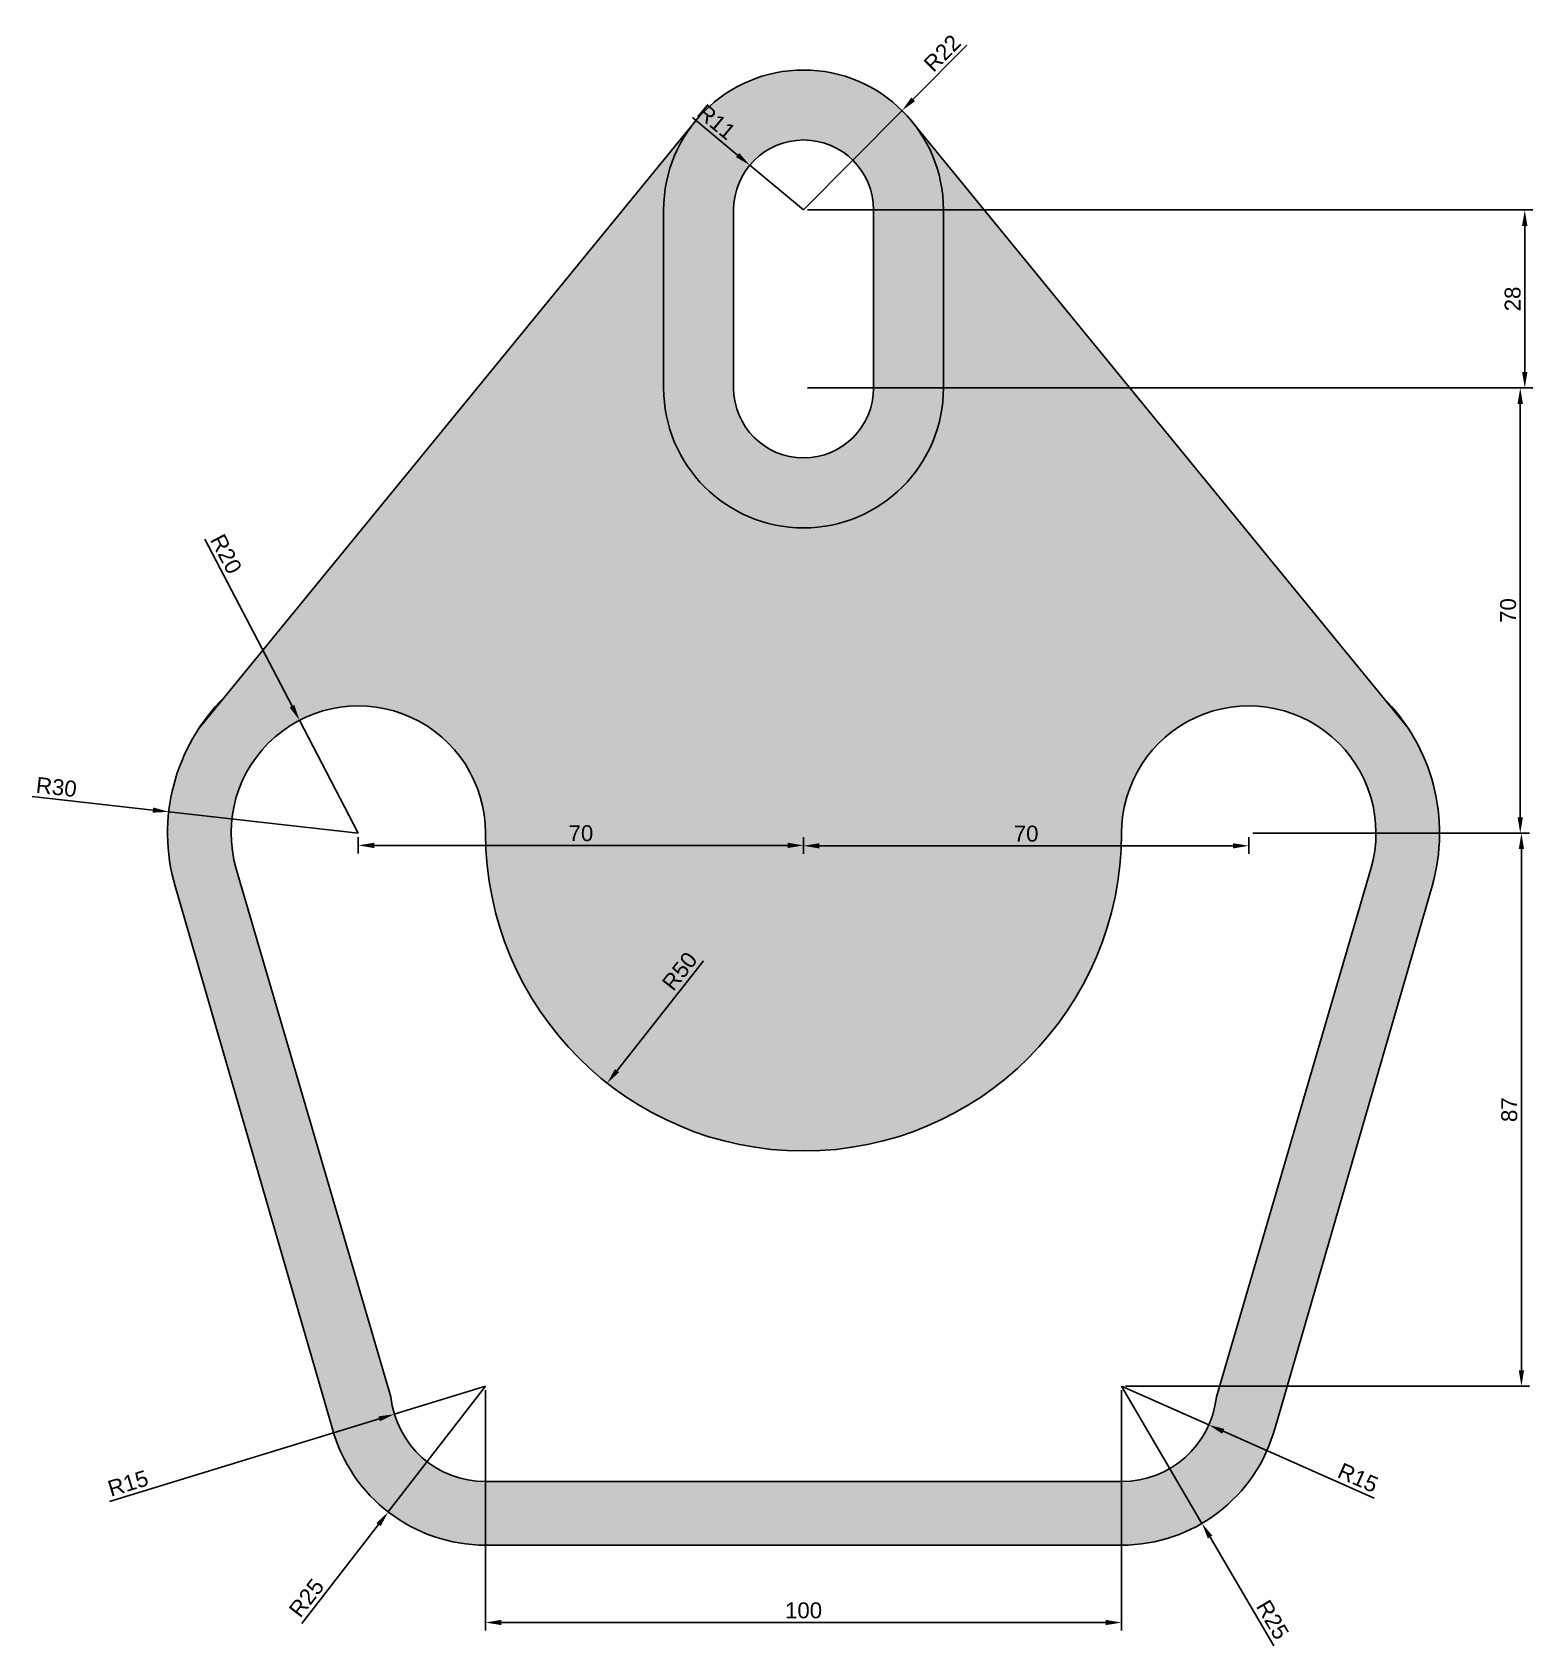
# Model space of a CAD drawing. Header units: millimetres. Extents: x 500 to 2478, y 452 to 707.
# Drawn here: x 2242.6 to 2478.5, y 452.9 to 706.6 of the extents above; entities that cross this region are included whole.
import ezdxf

# ---------------------------------------------------------------- set-up
doc = ezdxf.new("R2010")
doc.units = ezdxf.units.MM
doc.styles.get("Standard").update_dxf_attribs({"font": 'arial_0.ttf'})
doc.dimstyles.new('ISO-25', dxfattribs={"dimtxt": 2.5, "dimasz": 2.5, "dimexe": 1.25, "dimexo": 0.625, "dimtad": 1, "dimtxsty": 'Standard', "dimcen": 2.5, "dimadec": 0, "dimazin": 0, "dimtfac": 1, "dimtmove": 0, "dimatfit": 3, "dimfxl": 1, "dimarcsym": 0})

msp = doc.modelspace()

# ---------------------------------------------------------------- blocks, each defined once
blk = doc.blocks.new('*D270')
at = {"color": 0, "lineweight": -2, "transparency": 16777216}
for p, q in [((2363.84, 580.05), (2363.84, 577.42)), ((2431.34, 578.67), (2366.34, 578.67)), ((2433.84, 580.05), (2433.84, 577.42))]:
    blk.add_line(p, q, dxfattribs=at)
at = {"color": 0, "transparency": 16777216}
for points in [[(2366.34, 579.08), (2366.34, 578.25), (2363.84, 578.67)], [(2431.34, 579.08), (2431.34, 578.25), (2433.84, 578.67)]]:
    blk.add_solid(points, dxfattribs=at)
at = {"layer": 'Defpoints', "color": 0, "transparency": 16777216}
for p in [(2363.84, 580.67), (2363.84, 578.67), (2433.84, 580.67)]:
    blk.add_point(p, dxfattribs=at)
at = {"color": 0, "transparency": 16777216, "insert": (2398.84, 580.57), "char_height": 2.5, "attachment_point": 5}
blk.add_mtext('70', dxfattribs=at)
blk = doc.blocks.new('*D271')
at = {"color": 0, "lineweight": -2, "transparency": 16777216}
for p, q in [((2293.84, 580.05), (2293.84, 577.48)), ((2296.34, 578.73), (2361.34, 578.73)), ((2363.84, 580.05), (2363.84, 577.48))]:
    blk.add_line(p, q, dxfattribs=at)
at = {"color": 0, "transparency": 16777216}
for points in [[(2296.34, 579.15), (2296.34, 578.31), (2293.84, 578.73)], [(2361.34, 579.15), (2361.34, 578.31), (2363.84, 578.73)]]:
    blk.add_solid(points, dxfattribs=at)
at = {"layer": 'Defpoints', "color": 0, "transparency": 16777216}
for p in [(2293.84, 580.67), (2363.84, 580.67), (2363.84, 578.73)]:
    blk.add_point(p, dxfattribs=at)
at = {"color": 0, "transparency": 16777216, "insert": (2328.84, 580.63), "char_height": 2.5, "attachment_point": 5}
blk.add_mtext('70', dxfattribs=at)
blk = doc.blocks.new('*D272')
at = {"color": 0, "lineweight": -2, "transparency": 16777216}
for p, q in [((2364.47, 678.67), (2478.49, 678.67)), ((2477.24, 653.17), (2477.24, 676.17)), ((2364.47, 650.67), (2478.49, 650.67))]:
    blk.add_line(p, q, dxfattribs=at)
at = {"color": 0, "transparency": 16777216}
for points in [[(2476.82, 676.17), (2477.66, 676.17), (2477.24, 678.67)], [(2476.82, 653.17), (2477.66, 653.17), (2477.24, 650.67)]]:
    blk.add_solid(points, dxfattribs=at)
at = {"layer": 'Defpoints', "color": 0, "transparency": 16777216}
for p in [(2363.84, 678.67), (2477.24, 678.67), (2363.84, 650.67)]:
    blk.add_point(p, dxfattribs=at)
at = {"color": 0, "transparency": 16777216, "insert": (2475.34, 664.67), "char_height": 2.5, "attachment_point": 5, "rotation": 90}
blk.add_mtext('28', dxfattribs=at)
blk = doc.blocks.new('*D266')
at = {"color": 0, "lineweight": -2, "transparency": 16777216}
for p, q in [((2364.47, 650.67), (2477.78, 650.67)), ((2476.53, 648.17), (2476.53, 583.17)), ((2434.47, 580.67), (2477.78, 580.67))]:
    blk.add_line(p, q, dxfattribs=at)
at = {"color": 0, "transparency": 16777216}
for points in [[(2476.11, 648.17), (2476.95, 648.17), (2476.53, 650.67)], [(2476.11, 583.17), (2476.95, 583.17), (2476.53, 580.67)]]:
    blk.add_solid(points, dxfattribs=at)
at = {"layer": 'Defpoints', "color": 0, "transparency": 16777216}
for p in [(2363.84, 650.67), (2433.84, 580.67), (2476.53, 580.67)]:
    blk.add_point(p, dxfattribs=at)
at = {"color": 0, "transparency": 16777216, "insert": (2474.63, 615.67), "char_height": 2.5, "attachment_point": 5, "rotation": 90}
blk.add_mtext('70', dxfattribs=at)
blk = doc.blocks.new('*D273')
at = {"color": 0, "lineweight": -2, "transparency": 16777216}
for p, q in [((2434.47, 580.67), (2477.96, 580.67)), ((2476.71, 578.17), (2476.71, 496.17)), ((2414.47, 493.67), (2477.96, 493.67))]:
    blk.add_line(p, q, dxfattribs=at)
at = {"color": 0, "transparency": 16777216}
for points in [[(2476.3, 578.17), (2477.13, 578.17), (2476.71, 580.67)], [(2476.3, 496.17), (2477.13, 496.17), (2476.71, 493.67)]]:
    blk.add_solid(points, dxfattribs=at)
at = {"layer": 'Defpoints', "color": 0, "transparency": 16777216}
for p in [(2433.84, 580.67), (2413.84, 493.67), (2476.71, 493.67)]:
    blk.add_point(p, dxfattribs=at)
at = {"color": 0, "transparency": 16777216, "insert": (2474.81, 537.17), "char_height": 2.5, "attachment_point": 5, "rotation": 90}
blk.add_mtext('87', dxfattribs=at)
blk = doc.blocks.new('*D274')
at = {"color": 0, "lineweight": -2, "transparency": 16777216}
for p, q in [((2313.84, 493.05), (2313.84, 455.26)), ((2413.84, 493.05), (2413.84, 455.26)), ((2411.34, 456.51), (2316.34, 456.51))]:
    blk.add_line(p, q, dxfattribs=at)
at = {"color": 0, "transparency": 16777216}
for points in [[(2316.34, 456.93), (2316.34, 456.1), (2313.84, 456.51)], [(2411.34, 456.93), (2411.34, 456.1), (2413.84, 456.51)]]:
    blk.add_solid(points, dxfattribs=at)
at = {"layer": 'Defpoints', "color": 0, "transparency": 16777216}
for p in [(2313.84, 493.67), (2413.84, 493.67), (2313.84, 456.51)]:
    blk.add_point(p, dxfattribs=at)
at = {"color": 0, "transparency": 16777216, "insert": (2363.84, 458.41), "char_height": 2.5, "attachment_point": 5}
blk.add_mtext('100', dxfattribs=at)
blk = doc.blocks.new('*D275')
at = {"color": 0, "lineweight": -2, "transparency": 16777216}
for p, q in [((2389.5, 704.58), (2381.08, 696.08)), ((2363.84, 678.67), (2379.33, 694.3))]:
    blk.add_line(p, q, dxfattribs=at)
at = {"color": 0, "transparency": 16777216}
blk.add_solid([(2380.79, 696.37), (2381.38, 695.78), (2379.33, 694.3)], dxfattribs=at)
at = {"layer": 'Defpoints', "color": 0, "transparency": 16777216}
for p in [(2379.33, 694.3), (2363.84, 678.67)]:
    blk.add_point(p, dxfattribs=at)
at = {"color": 0, "transparency": 16777216, "insert": (2385.64, 703.34), "char_height": 2.5, "attachment_point": 5, "rotation": 45.2704}
blk.add_mtext('R22', dxfattribs=at)
blk = doc.blocks.new('*D276')
at = {"color": 0, "lineweight": -2, "transparency": 16777216}
for p, q in [((2346.36, 693.22), (2353.46, 687.31)), ((2363.84, 678.67), (2355.39, 685.71))]:
    blk.add_line(p, q, dxfattribs=at)
at = {"color": 0, "transparency": 16777216}
blk.add_solid([(2353.73, 687.63), (2353.2, 686.99), (2355.39, 685.71)], dxfattribs=at)
at = {"layer": 'Defpoints', "color": 0, "transparency": 16777216}
for p in [(2355.39, 685.71), (2363.84, 678.67)]:
    blk.add_point(p, dxfattribs=at)
at = {"color": 0, "transparency": 16777216, "insert": (2350.15, 692.51), "char_height": 2.5, "attachment_point": 5, "rotation": 320.245}
blk.add_mtext('R11', dxfattribs=at)
blk = doc.blocks.new('*D277')
at = {"color": 0, "lineweight": -2, "transparency": 16777216}
for p, q in [((2269.7, 626.88), (2283.42, 600.61)), ((2293.84, 580.67), (2284.58, 598.4))]:
    blk.add_line(p, q, dxfattribs=at)
at = {"color": 0, "transparency": 16777216}
blk.add_solid([(2283.79, 600.81), (2283.05, 600.42), (2284.58, 598.4)], dxfattribs=at)
at = {"layer": 'Defpoints', "color": 0, "transparency": 16777216}
for p in [(2284.58, 598.4), (2293.84, 580.67)]:
    blk.add_point(p, dxfattribs=at)
at = {"color": 0, "transparency": 16777216, "insert": (2273.05, 624.56), "char_height": 2.5, "attachment_point": 5, "rotation": 297.5904}
blk.add_mtext('R20', dxfattribs=at)
blk = doc.blocks.new('*D278')
at = {"color": 0, "lineweight": -2, "transparency": 16777216}
for p, q in [((2242.57, 586.41), (2261.54, 584.29)), ((2293.84, 580.67), (2264.03, 584.01))]:
    blk.add_line(p, q, dxfattribs=at)
at = {"color": 0, "transparency": 16777216}
blk.add_solid([(2261.59, 584.7), (2261.5, 583.88), (2264.03, 584.01)], dxfattribs=at)
at = {"layer": 'Defpoints', "color": 0, "transparency": 16777216}
for p in [(2264.03, 584.01), (2293.84, 580.67)]:
    blk.add_point(p, dxfattribs=at)
at = {"color": 0, "transparency": 16777216, "insert": (2246.37, 587.9), "char_height": 2.5, "attachment_point": 5, "rotation": 353.6101}
blk.add_mtext('R30', dxfattribs=at)
blk = doc.blocks.new('*D279')
at = {"color": 0, "lineweight": -2, "transparency": 16777216}
for p, q in [((2313.84, 493.67), (2299.5, 489.27)), ((2254.73, 475.52), (2297.11, 488.54))]:
    blk.add_line(p, q, dxfattribs=at)
at = {"color": 0, "transparency": 16777216}
blk.add_solid([(2296.99, 488.93), (2297.24, 488.14), (2299.5, 489.27)], dxfattribs=at)
at = {"layer": 'Defpoints', "color": 0, "transparency": 16777216}
for p in [(2313.84, 493.67), (2299.5, 489.27)]:
    blk.add_point(p, dxfattribs=at)
at = {"color": 0, "transparency": 16777216, "insert": (2257.63, 478.4), "char_height": 2.5, "attachment_point": 5, "rotation": 17.0706}
blk.add_mtext('R15', dxfattribs=at)
blk = doc.blocks.new('*D280')
at = {"color": 0, "lineweight": -2, "transparency": 16777216}
for p, q in [((2313.84, 493.67), (2298.55, 473.9)), ((2284.98, 456.35), (2297.02, 471.92))]:
    blk.add_line(p, q, dxfattribs=at)
at = {"color": 0, "transparency": 16777216}
blk.add_solid([(2296.69, 472.17), (2297.35, 471.66), (2298.55, 473.9)], dxfattribs=at)
at = {"layer": 'Defpoints', "color": 0, "transparency": 16777216}
for p in [(2313.84, 493.67), (2298.55, 473.9)]:
    blk.add_point(p, dxfattribs=at)
at = {"color": 0, "transparency": 16777216, "insert": (2285.69, 460.38), "char_height": 2.5, "attachment_point": 5, "rotation": 52.2799}
blk.add_mtext('R25', dxfattribs=at)
blk = doc.blocks.new('*D267')
at = {"color": 0, "lineweight": -2, "transparency": 16777216}
for p, q in [((2413.84, 493.67), (2426.49, 472.11)), ((2437.78, 452.86), (2427.76, 469.95))]:
    blk.add_line(p, q, dxfattribs=at)
at = {"color": 0, "transparency": 16777216}
blk.add_solid([(2428.12, 470.16), (2427.4, 469.74), (2426.49, 472.11)], dxfattribs=at)
at = {"layer": 'Defpoints', "color": 0, "transparency": 16777216}
for p in [(2413.84, 493.67), (2426.49, 472.11)]:
    blk.add_point(p, dxfattribs=at)
at = {"color": 0, "transparency": 16777216, "insert": (2437.59, 456.95), "char_height": 2.5, "attachment_point": 5, "rotation": 300.3963}
blk.add_mtext('R25', dxfattribs=at)
blk = doc.blocks.new('*D268')
at = {"color": 0, "lineweight": -2, "transparency": 16777216}
for p, q in [((2413.84, 493.67), (2427.56, 487.59)), ((2453.56, 476.07), (2429.84, 486.58))]:
    blk.add_line(p, q, dxfattribs=at)
at = {"color": 0, "transparency": 16777216}
blk.add_solid([(2430.01, 486.96), (2429.67, 486.2), (2427.56, 487.59)], dxfattribs=at)
at = {"layer": 'Defpoints', "color": 0, "transparency": 16777216}
for p in [(2413.84, 493.67), (2427.56, 487.59)]:
    blk.add_point(p, dxfattribs=at)
at = {"color": 0, "transparency": 16777216, "insert": (2451.02, 479.27), "char_height": 2.5, "attachment_point": 5, "rotation": 336.0942}
blk.add_mtext('R15', dxfattribs=at)
blk = doc.blocks.new('*D269')
at = {"color": 0, "lineweight": -2, "transparency": 16777216}
blk.add_line((2348.09, 560.6), (2334.52, 543.31), dxfattribs=at)
at = {"color": 0, "transparency": 16777216}
blk.add_solid([(2334.19, 543.56), (2334.84, 543.05), (2332.97, 541.34)], dxfattribs=at)
at = {"layer": 'Defpoints', "color": 0, "transparency": 16777216}
for p in [(2363.84, 580.67), (2332.97, 541.34)]:
    blk.add_point(p, dxfattribs=at)
at = {"color": 0, "transparency": 16777216, "insert": (2344.37, 558.94), "char_height": 2.5, "attachment_point": 5, "rotation": 51.872}
blk.add_mtext('R50', dxfattribs=at)

# ---------------------------------------------------------------- dimensions: what is measured, and where the dimension line sits
for center, mpoint, picture, middle in [((2363.843, 678.672), (2379.326, 694.302), '*D275', (2386.972, 702.021)), ((2293.843, 580.672), (2284.58, 598.398), '*D277', (2271.366, 623.684)), ((2293.843, 580.672), (2264.029, 584.011), '*D278', (2246.16, 586.012)), ((2363.843, 580.672), (2332.972, 541.341), '*D269', (2345.862, 557.763)), ((2313.843, 493.672), (2299.504, 489.269), '*D279', (2258.187, 476.581)), ((2313.843, 493.672), (2298.548, 473.897), '*D280', (2287.192, 459.215)), ((2413.843, 493.672), (2426.492, 472.109), '*D267', (2435.951, 455.985)), ((2413.843, 493.672), (2427.556, 487.594), '*D268', (2450.254, 477.533))]:
    dim = msp.add_radius_dim(center=center, mpoint=mpoint, dimstyle='ISO-25')
    dim.commit()
    dim.dimension.update_dxf_attribs({"geometry": picture, "text_midpoint": middle, "dimtype": 164})
dim = msp.add_radius_dim(center=(2363.843, 678.672), mpoint=(2355.386, 685.707), dimstyle='ISO-25')
dim.commit()
dim.dimension.update_dxf_attribs({"geometry": '*D276', "text_midpoint": (2350.153, 692.505)})
for base, p1, p2, picture, middle in [((2477.24, 678.672), (2363.843, 650.672), (2363.843, 678.672), '*D272', (2475.338, 664.672)), ((2476.53, 580.672), (2363.843, 650.672), (2433.843, 580.672), '*D266', (2474.628, 615.672)), ((2476.713, 493.672), (2433.843, 580.672), (2413.843, 493.672), '*D273', (2474.811, 537.172))]:
    dim = msp.add_linear_dim(base=base, p1=p1, p2=p2, angle=90, dimstyle='ISO-25')
    dim.commit()
    dim.dimension.update_dxf_attribs({"geometry": picture, "text_midpoint": middle})
for base, p1, p2, picture, middle in [((2363.843, 578.732), (2293.843, 580.672), (2363.843, 580.672), '*D271', (2328.843, 580.633)), ((2363.843, 578.666), (2433.843, 580.672), (2363.843, 580.672), '*D270', (2398.843, 580.567)), ((2313.843, 456.512), (2413.843, 493.672), (2313.843, 493.672), '*D274', (2363.843, 458.414))]:
    dim = msp.add_linear_dim(base=base, p1=p1, p2=p2, dimstyle='ISO-25')
    dim.commit()
    dim.dimension.update_dxf_attribs({"geometry": picture, "text_midpoint": middle})

# ---------------------------------------------------------------- hatches: boundary and pattern name
at = {"true_color": 0x93278f}
h = msp.add_hatch(color=217, dxfattribs=at)
h.dxf.hatch_style = 1
h.paths.add_polyline_path([(2385.843, 678.672, 1), (2341.843, 678.672), (2341.843, 650.672, 1), (2385.843, 650.672)])
h.paths.add_polyline_path([(2374.843, 650.672, -1), (2352.843, 650.672), (2352.843, 678.672, -1), (2374.843, 678.672)], flags=16)
h.paths.add_polyline_path([(2345.675, 692.822), (2351.562, 687.925), (2354.856, 691.886), (2348.97, 696.783)], flags=25)
at = {"true_color": 0x139b48}
h = msp.add_hatch(color=114, dxfattribs=at)
h.dxf.hatch_style = 1
h.paths.add_polyline_path([(2380.875, 692.597, -0.1730286), (2385.843, 678.672), (2385.843, 650.672, -1), (2341.843, 650.672), (2341.843, 678.672, -0.1730286), (2346.81, 692.597), (2268.741, 597.1, 0.2187787), (2265.028, 572.323), (2289.716, 487.124, 0.3385569), (2313.843, 468.672), (2413.843, 468.672, 0.3385569), (2437.97, 487.124), (2462.657, 572.323, 0.2187787), (2458.945, 597.1)])
h.paths.add_polyline_path([(2453.039, 575.059), (2428.749, 492.002, -0.3818978), (2413.843, 478.672), (2313.843, 478.672, -0.3818978), (2298.936, 492.002), (2274.647, 575.059, -1.1534262), (2313.843, 580.672, 1), (2413.843, 580.672, -1.1534262)], flags=16)
h.paths.add_polyline_path([(2344.013, 554.279), (2348.741, 560.302), (2344.688, 563.483), (2339.961, 557.46)], flags=24)
h.paths.add_polyline_path([(2396.276, 577.969), (2401.411, 577.969), (2401.411, 583.12), (2396.276, 583.12)], flags=24)
h.paths.add_polyline_path([(2326.276, 578.034), (2331.411, 578.034), (2331.411, 583.186), (2326.276, 583.186)], flags=24)

# ---------------------------------------------------------------- linework, layer by layer
for p, q in [((2268.741, 597.1), (2346.81, 692.597)), ((2458.945, 597.1), (2380.875, 692.597)), ((2341.843, 650.672), (2341.843, 678.672)), ((2352.843, 650.672), (2352.843, 678.672)), ((2374.843, 650.672), (2374.843, 678.672)), ((2385.843, 650.672), (2385.843, 678.672)), ((2298.936, 492.002), (2274.647, 575.059)), ((2428.749, 492.002), (2453.039, 575.059)), ((2289.716, 487.124), (2265.028, 572.323)), ((2437.97, 487.124), (2462.657, 572.323)), ((2313.843, 478.672), (2413.843, 478.672)), ((2413.843, 468.672), (2313.843, 468.672))]:
    msp.add_line(p, q)
for centre, radius, start, end in [((2363.843, 678.672), 22, 0, 180), ((2363.843, 678.672), 11, 0, 180), ((2363.843, 650.672), 22, 180, 0), ((2363.843, 650.672), 11, 180, 0), ((2293.843, 580.672), 30, 134.67003, 196.15967), ((2433.843, 580.672), 30, 343.84033, 45.32997), ((2293.843, 580.672), 20, 0, 196.30118), ((2433.843, 580.672), 20, 343.69882, 180), ((2363.843, 580.672), 50, 180, 0), ((2313.843, 493.672), 15, 186.39301, 270), ((2413.843, 493.672), 15, 270, 353.60699), ((2313.843, 493.672), 25, 195.18445, 270), ((2413.843, 493.672), 25, 270, 344.81555)]:
    msp.add_arc(centre, radius, start, end)

msp.set_redraw_order([(e.dxf.handle, doc.entitydb.next_handle()) for e in msp.query("TEXT MTEXT ATTDEF DIMENSION ARC_DIMENSION")])  # texts and dimensions are drawn at this point

doc.saveas('drawing.dxf')
